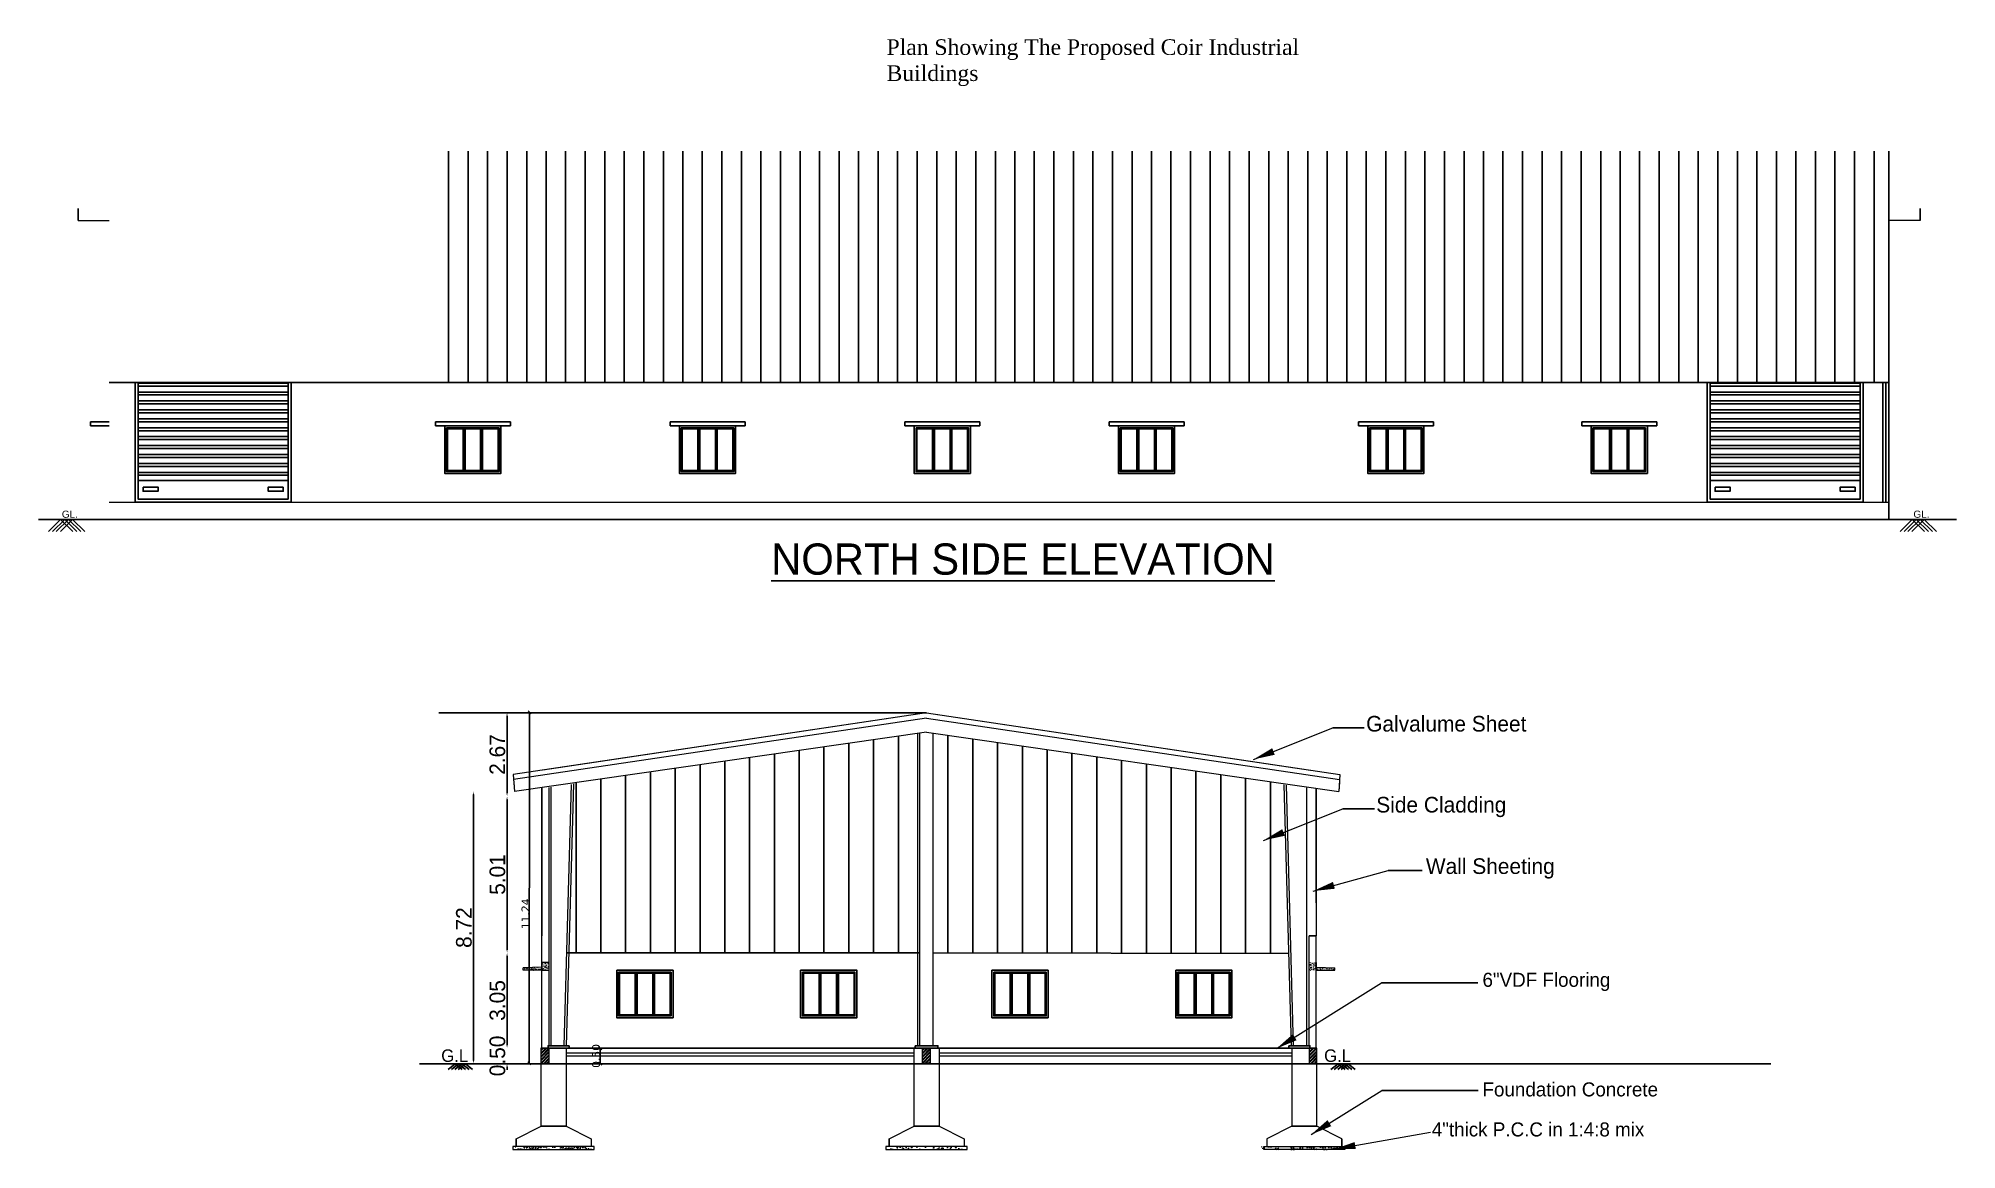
# Model space of a CAD drawing. Header units: metres. Extents: x -121582 to -58867, y 55115 to 110853.
# Drawn here: x -60604.4 to -60543, y 55153.1 to 55188.7 of the extents above; entities that cross this region are included whole.
import ezdxf
from ezdxf.enums import TextEntityAlignment as Align

# ---------------------------------------------------------------- set-up
doc = ezdxf.new("R2010")
doc.units = ezdxf.units.M
doc.header["$PDMODE"] = 34
doc.linetypes.add('DASHED', pattern=[0.75, 0.5, -0.25])
doc.layers.get('DefPoints').update_dxf_attribs({"color": 200})
doc.layers.add('BLK_1_HT_OF_BLDG', color=5, linetype='Continuous')
doc.layers.add('BLK_1_PLINTH_HEIGHT', color=7, linetype='Continuous')
doc.styles.add('0.25', font='verdana.ttf')
doc.styles.add('ANAND', font='BKANT.TTF')
doc.styles.add('ROMANS', font='swissel.ttf')
doc.styles.add('style3', font='arial.ttf')
doc.styles.add('tahoma', font='swissel.ttf')
doc.dimstyles.new('dim in', dxfattribs={"dimtxt": 0.25, "dimasz": 0.1, "dimexe": 0, "dimexo": 0, "dimgap": 0, "dimtad": 1, "dimzin": 0, "dimdsep": 46, "dimtxsty": '0.25', "dimblk": 'OBLIQUE', "dimcen": 0.05, "dimse1": 1, "dimse2": 1, "dimazin": 0, "dimtfac": 1, "dimtofl": 0, "dimtmove": 0, "dimatfit": 3, "dimldrblk": 'OBLIQUE', "dimfxl": 0, "dimtolj": 1, "dimtzin": 0, "dimlwd": -1, "dimlwe": -1, "dimarcsym": 0})
doc.dimstyles.new('KIRBY-SEC', dxfattribs={"dimscale": 120, "dimtxt": 2.5, "dimasz": 2, "dimexe": 1, "dimexo": 1, "dimgap": 1, "dimtad": 1, "dimdec": 0, "dimzin": 0, "dimdsep": 46, "dimtxsty": 'ROMANS', "dimcen": 0.09, "dimclrd": 2, "dimclre": 2, "dimclrt": 4, "dimadec": 0, "dimazin": 0, "dimtfac": 1, "dimtdec": 0, "dimtmove": 1, "dimatfit": 3, "dimfxl": 0, "dimtolj": 1, "dimtzin": 0, "dimlwd": 5, "dimlwe": 5, "dimarcsym": 0})
doc.dimstyles.new('V1', dxfattribs={"dimtxt": 0.3, "dimasz": 0.1, "dimexe": 0.02, "dimexo": 0.02, "dimgap": 0.05, "dimtad": 1, "dimzin": 0, "dimdsep": 46, "dimtxsty": 'ANAND', "dimcen": 0.09, "dimse1": 1, "dimse2": 1, "dimclrd": 3, "dimclre": 3, "dimclrt": 5, "dimadec": 0, "dimazin": 0, "dimtfac": 1, "dimtix": 1, "dimtofl": 0, "dimtmove": 2, "dimatfit": 0, "dimfxl": 0, "dimtolj": 1, "dimtzin": 0, "dimarcsym": 0})

msp = doc.modelspace()

# ---------------------------------------------------------------- texts
at = {"linetype": 'Continuous', "lineweight": 25, "style": 'tahoma'}
for p in [(-60603.778, 55173.364, 1001.009), (-60544.513, 55173.364, 1001.009)]:
    msp.add_text(' GL.', height=0.2287, dxfattribs=at).set_placement(p)
at = {"color": 4, "style": 'ANAND'}
msp.add_text('%%UNORTH SIDE ELEVATION', height=1, dxfattribs=at).set_placement((-60572.924, 55172.042, 1001.009), align=Align.MIDDLE_CENTER)
at = {"extrusion": (4.35739e-11, 0.00017738, 1), "insert": (-60577.29, 55188.682, 0), "char_height": 0.50031, "width": 13.71274, "attachment_point": 1, "text_direction": (1, -1.1e-05, 0), "style": 'style3'}
msp.add_mtext('\\pt498.83717;{\\fBook Antiqua|b0|i0|c0|p18;Plan Showing The Proposed Coir Industrial Buildings }', dxfattribs=at)
at = {"color": 0, "linetype": 'Continuous', "lineweight": 13, "attachment_point": 1, "style": 'ANAND'}
for s, width, insert, char_height in [('Galvalume Sheet', 11.35362, (-60561.94, 55167.02, 1001.009), 0.5), ('Side Cladding ', 11.35362, (-60561.617, 55164.428, -1001.009), 0.5), ('Wall Sheeting', 4.82323, (-60560.029, 55162.461), 0.5), ('6"VDF Flooring', 6.29866, (-60558.217, 55158.798, -1001.009), 0.45), ('Foundation Concrete', 6.92677, (-60558.217, 55155.289, -1001.009), 0.45), ('4"thick P.C.C in 1:4:8 mix', 8.54379, (-60559.839, 55154.007, -1001.009), 0.45)]:
    msp.add_mtext_dynamic_manual_height_columns(s, width=width, gutter_width=2.5, heights=[0], dxfattribs=dict(at, insert=insert, char_height=char_height))
at = {"color": 3, "linetype": 'ByBlock', "char_height": 0.4, "width": 0.56549, "attachment_point": 3, "style": 'ANAND'}
for insert in [(-60590.683, 55156.344), (-60562.424, 55156.344)]:
    msp.add_mtext('G.L', dxfattribs=dict(at, insert=insert))

# ---------------------------------------------------------------- blocks, each defined once
blk = doc.blocks.new('*D45')
at = {"color": 3, "lineweight": -2}
for p, q in [((-60589.438, 55156.485), (-60589.438, 55156.585)), ((-60589.438, 55155.785), (-60589.438, 55155.685))]:
    blk.add_line(p, q, dxfattribs=at)
at = {"color": 3}
for points in [[(-60589.455, 55156.485), (-60589.422, 55156.485), (-60589.438, 55156.385)], [(-60589.455, 55155.785), (-60589.422, 55155.785), (-60589.438, 55155.885)]]:
    blk.add_solid(points, dxfattribs=at)
at = {"layer": 'DefPoints', "color": 0}
for p in [(-60589.438, 55156.385), (-60589.438, 55156.385), (-60591.299, 55155.885)]:
    blk.add_point(p, dxfattribs=at)
at = {"color": 5, "insert": (-60589.745, 55156.135), "char_height": 0.5, "attachment_point": 5, "rotation": 90, "style": 'ANAND'}
blk.add_mtext('\\A1;0.50', dxfattribs=at)
blk = doc.blocks.new('*D46')
at = {"color": 3, "lineweight": -2}
blk.add_line((-60589.438, 55156.485), (-60589.438, 55159.336), dxfattribs=at)
at = {"color": 3}
for points in [[(-60589.455, 55159.336), (-60589.422, 55159.336), (-60589.438, 55159.436)], [(-60589.455, 55156.485), (-60589.422, 55156.485), (-60589.438, 55156.385)]]:
    blk.add_solid(points, dxfattribs=at)
at = {"layer": 'DefPoints', "color": 0}
for p in [(-60589.438, 55159.436), (-60589.438, 55159.436), (-60589.438, 55156.385)]:
    blk.add_point(p, dxfattribs=at)
at = {"color": 5, "insert": (-60589.745, 55157.911), "char_height": 0.5, "attachment_point": 5, "rotation": 90, "style": 'ANAND'}
blk.add_mtext('\\A1;3.05', dxfattribs=at)
blk = doc.blocks.new('*D47')
at = {"color": 3, "lineweight": -2}
blk.add_line((-60589.438, 55159.536), (-60589.438, 55164.349), dxfattribs=at)
at = {"color": 3}
for points in [[(-60589.455, 55164.349), (-60589.422, 55164.349), (-60589.438, 55164.449)], [(-60589.455, 55159.536), (-60589.422, 55159.536), (-60589.438, 55159.436)]]:
    blk.add_solid(points, dxfattribs=at)
at = {"layer": 'DefPoints', "color": 0}
for p in [(-60589.438, 55164.449), (-60589.438, 55164.449), (-60589.438, 55159.436)]:
    blk.add_point(p, dxfattribs=at)
at = {"color": 5, "insert": (-60589.745, 55161.943), "char_height": 0.5, "attachment_point": 5, "rotation": 90, "style": 'ANAND'}
blk.add_mtext('\\A1;5.01', dxfattribs=at)
blk = doc.blocks.new('*D48')
at = {"color": 3, "lineweight": -2}
blk.add_line((-60589.438, 55164.549), (-60589.438, 55167.02), dxfattribs=at)
at = {"color": 3}
for points in [[(-60589.455, 55167.02), (-60589.422, 55167.02), (-60589.438, 55167.12)], [(-60589.455, 55164.549), (-60589.422, 55164.549), (-60589.438, 55164.449)]]:
    blk.add_solid(points, dxfattribs=at)
at = {"layer": 'DefPoints', "color": 0}
for p in [(-60589.438, 55167.12), (-60589.438, 55167.12), (-60589.438, 55164.449)]:
    blk.add_point(p, dxfattribs=at)
at = {"color": 5, "insert": (-60589.746, 55165.785), "char_height": 0.5, "attachment_point": 5, "rotation": 90, "style": 'ANAND'}
blk.add_mtext('\\A1;2.67', dxfattribs=at)
blk = doc.blocks.new('*D92')
at = {"color": 3, "lineweight": -2}
blk.add_line((-60590.512, 55164.5), (-60590.512, 55155.985), dxfattribs=at)
at = {"color": 3}
for points in [[(-60590.529, 55164.5), (-60590.495, 55164.5), (-60590.512, 55164.6)], [(-60590.529, 55155.985), (-60590.495, 55155.985), (-60590.512, 55155.885)]]:
    blk.add_solid(points, dxfattribs=at)
at = {"layer": 'DefPoints', "color": 0}
for p in [(-60589.202, 55164.6, 1001.009), (-60590.512, 55155.885), (-60589.202, 55155.885, 1001.009)]:
    blk.add_point(p, dxfattribs=at)
at = {"color": 5, "insert": (-60590.818, 55160.243), "char_height": 0.5, "attachment_point": 5, "rotation": 90, "style": 'ANAND'}
blk.add_mtext('\\A1;8.72', dxfattribs=at)
blk = doc.blocks.new('_Oblique')
at = {"color": 0, "linetype": 'ByBlock', "lineweight": -2}
blk.add_line((-0.5, -0.5), (0.5, 0.5), dxfattribs=at)
blk = doc.blocks.new('*D117')
at = {"layer": 'BLK_1_PLINTH_HEIGHT', "color": 0}
blk.add_line((-60586.458, 55155.885), (-60586.458, 55156.385), dxfattribs=at)
at = {"layer": 'DefPoints', "color": 0}
for p in [(-60586.458, 55156.385), (-60584.23, 55156.385), (-60584.23, 55155.885)]:
    blk.add_point(p, dxfattribs=at)
at = {"layer": 'BLK_1_PLINTH_HEIGHT', "color": 0, "xscale": 0.1, "yscale": 0.1, "zscale": 0.1}
for p, rotation in [((-60586.458, 55156.385), 90), ((-60586.458, 55155.885), 270)]:
    blk.add_blockref('_Oblique', p, dxfattribs=dict(at, rotation=rotation))
at = {"layer": 'BLK_1_PLINTH_HEIGHT', "color": 0, "insert": (-60586.588, 55156.135), "char_height": 0.25, "attachment_point": 5, "rotation": 90, "style": '0.25'}
blk.add_mtext('\\A1;0.50', dxfattribs=at)
blk = doc.blocks.new('*D118')
at = {"layer": 'BLK_1_HT_OF_BLDG', "color": 0}
blk.add_line((-60588.716, 55167.132), (-60588.726, 55155.897), dxfattribs=at)
at = {"layer": 'DefPoints', "color": 0}
for p in [(-60576.011, 55167.12), (-60588.726, 55155.897), (-60576.021, 55155.885)]:
    blk.add_point(p, dxfattribs=at)
at = {"layer": 'BLK_1_HT_OF_BLDG', "color": 0, "xscale": 0.1, "yscale": 0.1, "zscale": 0.1}
for p, rotation in [((-60588.716, 55167.132), 89.94626211678239), ((-60588.726, 55155.897), 269.9462621167823)]:
    blk.add_blockref('_Oblique', p, dxfattribs=dict(at, rotation=rotation))
at = {"layer": 'BLK_1_HT_OF_BLDG', "color": 0, "insert": (-60588.85, 55160.685), "char_height": 0.25, "attachment_point": 5, "rotation": 89.94626, "style": '0.25'}
blk.add_mtext('\\A1;11.24', dxfattribs=at)

# ---------------------------------------------------------------- dimensions: what is measured, and where the dimension line sits
at = {"color": 6}
for base, p1, p2, picture, middle in [((-60589.438, 55167.12), (-60589.438, 55164.449), (-60589.438, 55167.12), '*D48', (-60589.746, 55165.785)), ((-60589.438, 55164.449), (-60589.438, 55159.436), (-60589.438, 55164.449), '*D47', (-60589.745, 55161.943)), ((-60589.438, 55159.436), (-60589.438, 55156.385), (-60589.438, 55159.436), '*D46', (-60589.745, 55157.911)), ((-60589.438, 55156.385), (-60591.299, 55155.885), (-60589.438, 55156.385), '*D45', (-60589.745, 55156.135))]:
    dim = msp.add_linear_dim(base=base, p1=p1, p2=p2, angle=90, dimstyle='V1', override={"dimtxt": 0.5, "dimfxl": 0.18, "dimfxlon": 1, "dimarcsym": 1}, dxfattribs=at)
    dim.commit()
    dim.dimension.update_dxf_attribs({"geometry": picture, "text_midpoint": middle})
dim = msp.add_aligned_dim(p1=(-60589.2015, 55164.6005), p2=(-60589.2015, 55155.8852), distance=-1.3104, dimstyle='V1', override={"dimtxt": 0.5, "dimfxl": 0.18, "dimfxlon": 1, "dimarcsym": 1}, dxfattribs=at)
dim.commit()
dim.dimension.update_dxf_attribs({"geometry": '*D92', "text_midpoint": (-60590.8182, 55160.2428, -1001.0091)})
at = {"layer": 'BLK_1_HT_OF_BLDG'}
dim = msp.add_linear_dim(base=(-60588.726, 55155.897), p1=(-60576.011, 55167.12), p2=(-60576.021, 55155.885), angle=269.94626, dimstyle='dim in', override={"dimpost": '\\X'}, dxfattribs=at)
dim.commit()
dim.dimension.update_dxf_attribs({"geometry": '*D118', "text_midpoint": (-60588.722, 55160.685), "dimtype": 161})
at = {"layer": 'BLK_1_PLINTH_HEIGHT'}
dim = msp.add_linear_dim(base=(-60586.458, 55156.385), p1=(-60584.23, 55155.885), p2=(-60584.23, 55156.385), angle=90, dimstyle='dim in', override={"dimpost": '\\X'}, dxfattribs=at)
dim.commit()
dim.dimension.update_dxf_attribs({"geometry": '*D117', "text_midpoint": (-60586.458, 55156.135), "dimtype": 161})

# ---------------------------------------------------------------- hatches: boundary and pattern name
h = msp.add_hatch()
h.set_pattern_fill('ANSI32', color=2, scale=0.03, angle=315)
h.set_pattern_definition([(0, (788.6136, -13126.00433), (1e-16, 0.28575), []), (0, (788.70884, -13126.09958), (1e-16, 0.28575), [])])
h.paths.add_polyline_path([(-60601.246, 55177.692), (-60601.246, 55174.553), (-60596.446, 55174.553), (-60596.446, 55177.692)])
h = msp.add_hatch()
h.set_pattern_fill('ANSI32', color=2, scale=0.03, angle=315)
h.set_pattern_definition([(0, (838.92985, -13126.00433), (1e-16, 0.28575), []), (0, (839.0251, -13126.09958), (1e-16, 0.28575), [])])
h.paths.add_polyline_path([(-60550.93, 55177.692), (-60550.93, 55174.553), (-60546.13, 55174.553), (-60546.13, 55177.692)])
h = msp.add_hatch()
h.set_pattern_fill('ANSI31', color=2, scale=0.25, angle=225)
h.set_pattern_definition([(270, (30.6622, -175.28544), (0.79375, -1e-16), [])])
h.paths.add_polyline_path([(-60576.222, 55166.465), (-60576.222, 55159.436), (-60587.522, 55159.436), (-60587.372, 55164.863)])
h.paths.add_polyline_path([(-60564.565, 55164.851), (-60575.801, 55166.465), (-60575.801, 55159.436), (-60564.415, 55159.419)])
at = {"lineweight": 0}
h = msp.add_hatch(dxfattribs=at)
h.set_pattern_fill('AR-CONC', color=0, scale=0.01)
h.set_pattern_definition([(50, (-61537.87365, 55286.67162), (0.0717260183, -0.0062752135), [0.0075, -0.0825]), (355, (-61537.87365, 55286.67162), (-0.0138751334, 0.0752192134), [0.006, -0.066]), (100.4514445, (-61537.86767, 55286.6711), (0.0578508847, 0.068943999), [0.006374019, -0.070114211]), (46.1842, (-61537.87365, 55286.69162), (0.106724133, -0.016551928), [0.01125, -0.12375]), (96.635635, (-61537.86476, 55286.69024), (0.093466195, 0.09741186), [0.009561034, -0.105171376]), (351.184164, (-61537.87365, 55286.69162), (0.093466195, 0.09741186), [0.009, -0.099]), (21, (-61537.86365, 55286.68662), (0.0596907052, -0.040261889), [0.0075, -0.0825]), (326, (-61537.86365, 55286.68662), (0.024331533, 0.0725150045), [0.006, -0.066]), (71.451445, (-61537.858675, 55286.683266), (0.0840222377, 0.0322531153), [0.006374019, -0.070114211]), (37.5, (-61537.87365, 55286.67162), (0.0012159855, 0.0332893854), [0, -0.0652, 0, -0.067, 0, -0.06625]), (7.5, (-61537.87365, 55286.67162), (0.0263069537, 0.0394411712), [0, -0.0382, 0, -0.0637, 0, -0.02525]), (327.5, (-61537.89595, 55286.67162), (0.0533822436, -0.0022554872), [0, -0.025, 0, -0.078, 0, -0.1035]), (317.5, (-61537.90595, 55286.67162), (0.058318617, 0.0100104982), [0, -0.0325, 0, -0.0518, 0, -0.0735])])
h.paths.add_polyline_path([(-60588.325, 55159.126), (-60588.325, 55158.876), (-60588.095, 55158.876), (-60588.095, 55159.126)])
edge = h.paths.add_edge_path()
edge.add_line((-60588.925, 55158.876), (-60588.925, 55158.951))
edge.add_line((-60588.325, 55158.976), (-60588.925, 55158.951))
edge.add_line((-60588.325, 55158.876), (-60588.925, 55158.876))
h = msp.add_hatch(dxfattribs=at)
h.set_pattern_fill('AR-CONC', color=0, scale=0.01)
h.set_pattern_definition([(50, (-61515.792364, 55286.67162), (0.0717260183, -0.0062752135), [0.0075, -0.0825]), (355, (-61515.792364, 55286.67162), (-0.0138751334, 0.0752192134), [0.006, -0.066]), (100.4514445, (-61515.78639, 55286.6711), (0.0578508847, 0.068943999), [0.006374019, -0.070114211]), (46.1842, (-61515.79236, 55286.69162), (0.106724133, -0.016551928), [0.01125, -0.12375]), (96.635635, (-61515.78347, 55286.69024), (0.093466195, 0.09741186), [0.009561034, -0.105171376]), (351.184164, (-61515.79236, 55286.69162), (0.093466195, 0.09741186), [0.009, -0.099]), (21, (-61515.782364, 55286.68662), (0.0596907052, -0.040261889), [0.0075, -0.0825]), (326, (-61515.782364, 55286.68662), (0.024331533, 0.0725150045), [0.006, -0.066]), (71.451445, (-61515.77739, 55286.683266), (0.0840222377, 0.0322531153), [0.006374019, -0.070114211]), (37.5, (-61515.792364, 55286.67162), (0.0012159855, 0.0332893854), [0, -0.0652, 0, -0.067, 0, -0.06625]), (7.5, (-61515.792364, 55286.67162), (0.0263069537, 0.0394411712), [0, -0.0382, 0, -0.0637, 0, -0.02525]), (327.5, (-61515.814664, 55286.67162), (0.0533822436, -0.0022554872), [0, -0.025, 0, -0.078, 0, -0.1035]), (317.5, (-61515.824664, 55286.67162), (0.058318617, 0.0100104982), [0, -0.0325, 0, -0.0518, 0, -0.0735])])
h.paths.add_polyline_path([(-60563.538, 55159.126), (-60563.538, 55158.876), (-60563.768, 55158.876), (-60563.768, 55159.126)])
edge = h.paths.add_edge_path()
edge.add_line((-60562.938, 55158.876), (-60562.938, 55158.951))
edge.add_line((-60563.538, 55158.976), (-60562.938, 55158.951))
edge.add_line((-60563.538, 55158.876), (-60562.938, 55158.876))
at = {"linetype": 'Continuous', "lineweight": 13}
h = msp.add_hatch(dxfattribs=at)
h.set_pattern_fill('ANSI32', color=256, scale=0.2)
h.set_pattern_definition([(45, (-61498.282364, 55286.28042), (-0.0530330086, 0.0530330086), []), (45, (-61498.24701, 55286.28042), (-0.0530330086, 0.0530330086), [])])
h.paths.add_polyline_path([(-60588.098, 55156.385), (-60588.098, 55155.885), (-60588.348, 55155.885), (-60588.348, 55156.385)])
h = msp.add_hatch(dxfattribs=at)
h.set_pattern_fill('ANSI32', color=256, scale=0.2)
h.set_pattern_definition([(45, (-61486.080614, 55286.28042), (-0.0530330086, 0.0530330086), []), (45, (-61486.04526, 55286.28042), (-0.0530330086, 0.0530330086), [])])
h.paths.add_polyline_path([(-60575.896, 55156.385), (-60575.896, 55155.885), (-60576.146, 55155.885), (-60576.146, 55156.385)])
h = msp.add_hatch(dxfattribs=at)
h.set_pattern_fill('ANSI32', color=256, scale=0.2)
h.set_pattern_definition([(45, (-61498.125864, 55286.28042), (-0.0530330086, 0.0530330086), []), (45, (-61498.09051, 55286.28042), (-0.0530330086, 0.0530330086), [])])
h.paths.add_polyline_path([(-60563.768, 55156.385), (-60563.768, 55155.885), (-60563.518, 55155.885), (-60563.518, 55156.385)])
h = msp.add_hatch(dxfattribs=at)
h.set_pattern_fill('AR-CONC', color=256, scale=0.05)
h.set_pattern_definition([(50, (-61186.1596, 55330.51616), (0.35863009, -0.03137607), [0.0375, -0.4125]), (355, (-61186.1596, 55330.51616), (-0.06937567, 0.37609607), [0.03, -0.33]), (100.451444, (-61186.1297, 55330.51354), (0.28925442, 0.34472), [0.0318701, -0.35057106]), (46.1842, (-61186.1596, 55330.61616), (0.53362067, -0.08275964), [0.05625, -0.61875]), (96.63564, (-61186.1151, 55330.60926), (0.46733097, 0.4870593), [0.04780517, -0.5258569]), (351.18416, (-61186.1596, 55330.61616), (0.46733097, 0.4870593), [0.045, -0.495]), (21, (-61186.1096, 55330.59116), (0.29845353, -0.20130945), [0.0375, -0.4125]), (326, (-61186.1096, 55330.59116), (0.12165767, 0.36257502), [0.03, -0.33]), (71.451445, (-61186.0847, 55330.57438), (0.42011119, 0.16126558), [0.0318701, -0.35057106]), (37.5, (-61186.15959, 55330.51616), (0.006079928, 0.166446927), [0, -0.326, 0, -0.335, 0, -0.33125]), (7.5, (-61186.15959, 55330.51616), (0.13153477, 0.197205856), [0, -0.191, 0, -0.3185, 0, -0.12625]), (327.5, (-61186.27109, 55330.51616), (0.266911218, -0.011277436), [0, -0.125, 0, -0.39, 0, -0.5175]), (317.5, (-61186.32109, 55330.51616), (0.291593085, 0.05005249), [0, -0.1625, 0, -0.259, 0, -0.3675])])
h.paths.add_polyline_path([(-60586.648, 55153.235), (-60589.248, 55153.235), (-60589.248, 55153.135), (-60586.648, 55153.135)])
h = msp.add_hatch(dxfattribs=at)
h.set_pattern_fill('AR-CONC', color=256, scale=0.05)
h.set_pattern_definition([(50, (-61186.08584, 55330.51616), (0.35863009, -0.03137607), [0.0375, -0.4125]), (355, (-61186.08584, 55330.51616), (-0.06937567, 0.37609607), [0.03, -0.33]), (100.451444, (-61186.05595, 55330.51354), (0.28925442, 0.34472), [0.0318701, -0.35057106]), (46.1842, (-61186.08584, 55330.61616), (0.53362067, -0.08275964), [0.05625, -0.61875]), (96.63564, (-61186.04137, 55330.60926), (0.46733097, 0.4870593), [0.04780517, -0.5258569]), (351.18416, (-61186.08584, 55330.61616), (0.46733097, 0.4870593), [0.045, -0.495]), (21, (-61186.03584, 55330.59116), (0.29845353, -0.20130945), [0.0375, -0.4125]), (326, (-61186.03584, 55330.59116), (0.12165767, 0.36257502), [0.03, -0.33]), (71.451445, (-61186.01097, 55330.57438), (0.42011119, 0.16126558), [0.0318701, -0.35057106]), (37.5, (-61186.08584, 55330.51616), (0.006079928, 0.166446927), [0, -0.326, 0, -0.335, 0, -0.33125]), (7.5, (-61186.08584, 55330.51616), (0.13153477, 0.197205856), [0, -0.191, 0, -0.3185, 0, -0.12625]), (327.5, (-61186.19734, 55330.51616), (0.266911218, -0.011277436), [0, -0.125, 0, -0.39, 0, -0.5175]), (317.5, (-61186.24734, 55330.51616), (0.291593085, 0.05005249), [0, -0.1625, 0, -0.259, 0, -0.3675])])
h.paths.add_polyline_path([(-60586.574, 55153.235), (-60589.174, 55153.235), (-60589.174, 55153.135), (-60586.574, 55153.135)])
h = msp.add_hatch(dxfattribs=at)
h.set_pattern_fill('AR-CONC', color=256, scale=0.05)
h.set_pattern_definition([(50, (-61174.22284, 55330.51616), (0.35863009, -0.03137607), [0.0375, -0.4125]), (355, (-61174.22284, 55330.51616), (-0.06937567, 0.37609607), [0.03, -0.33]), (100.451444, (-61174.19295, 55330.51354), (0.28925442, 0.34472), [0.0318701, -0.35057106]), (46.1842, (-61174.22284, 55330.61616), (0.53362067, -0.08275964), [0.05625, -0.61875]), (96.63564, (-61174.17837, 55330.60926), (0.46733097, 0.4870593), [0.04780517, -0.5258569]), (351.18416, (-61174.22284, 55330.61616), (0.46733097, 0.4870593), [0.045, -0.495]), (21, (-61174.17284, 55330.59116), (0.29845353, -0.20130945), [0.0375, -0.4125]), (326, (-61174.17284, 55330.59116), (0.12165767, 0.36257502), [0.03, -0.33]), (71.451445, (-61174.14797, 55330.57438), (0.42011119, 0.16126558), [0.0318701, -0.35057106]), (37.5, (-61174.22284, 55330.51616), (0.006079928, 0.166446927), [0, -0.326, 0, -0.335, 0, -0.33125]), (7.5, (-61174.22284, 55330.51616), (0.13153477, 0.197205856), [0, -0.191, 0, -0.3185, 0, -0.12625]), (327.5, (-61174.33434, 55330.51616), (0.266911218, -0.011277436), [0, -0.125, 0, -0.39, 0, -0.5175]), (317.5, (-61174.38434, 55330.51616), (0.291593085, 0.05005249), [0, -0.1625, 0, -0.259, 0, -0.3675])])
h.paths.add_polyline_path([(-60574.711, 55153.235), (-60577.311, 55153.235), (-60577.311, 55153.135), (-60574.711, 55153.135)])
h = msp.add_hatch(dxfattribs=at)
h.set_pattern_fill('AR-CONC', color=256, scale=0.05)
h.set_pattern_definition([(50, (-61185.92934, 55330.51616), (0.35863009, -0.03137607), [0.0375, -0.4125]), (355, (-61185.92934, 55330.51616), (-0.06937567, 0.37609607), [0.03, -0.33]), (100.451444, (-61185.89945, 55330.51354), (0.28925442, 0.34472), [0.0318701, -0.35057106]), (46.1842, (-61185.92934, 55330.61616), (0.53362067, -0.08275964), [0.05625, -0.61875]), (96.63564, (-61185.88487, 55330.60926), (0.46733097, 0.4870593), [0.04780517, -0.5258569]), (351.18416, (-61185.92934, 55330.61616), (0.46733097, 0.4870593), [0.045, -0.495]), (21, (-61185.87934, 55330.59116), (0.29845353, -0.20130945), [0.0375, -0.4125]), (326, (-61185.87934, 55330.59116), (0.12165767, 0.36257502), [0.03, -0.33]), (71.451445, (-61185.85447, 55330.57438), (0.42011119, 0.16126558), [0.0318701, -0.35057106]), (37.5, (-61185.92934, 55330.51616), (0.006079928, 0.166446927), [0, -0.326, 0, -0.335, 0, -0.33125]), (7.5, (-61185.92934, 55330.51616), (0.13153477, 0.197205856), [0, -0.191, 0, -0.3185, 0, -0.12625]), (327.5, (-61186.04084, 55330.51616), (0.266911218, -0.011277436), [0, -0.125, 0, -0.39, 0, -0.5175]), (317.5, (-61186.09084, 55330.51616), (0.291593085, 0.05005249), [0, -0.1625, 0, -0.259, 0, -0.3675])])
h.paths.add_polyline_path([(-60565.292, 55153.235), (-60562.692, 55153.235), (-60562.692, 55153.135), (-60565.292, 55153.135)])
h = msp.add_hatch(dxfattribs=at)
h.set_pattern_fill('AR-CONC', color=256, scale=0.05)
h.set_pattern_definition([(50, (-61186.0031, 55330.51616), (0.35863009, -0.03137607), [0.0375, -0.4125]), (355, (-61186.0031, 55330.51616), (-0.06937567, 0.37609607), [0.03, -0.33]), (100.451444, (-61185.9732, 55330.51354), (0.28925442, 0.34472), [0.0318701, -0.35057106]), (46.1842, (-61186.0031, 55330.61616), (0.53362067, -0.08275964), [0.05625, -0.61875]), (96.63564, (-61185.9586, 55330.60926), (0.46733097, 0.4870593), [0.04780517, -0.5258569]), (351.18416, (-61186.0031, 55330.61616), (0.46733097, 0.4870593), [0.045, -0.495]), (21, (-61185.9531, 55330.59116), (0.29845353, -0.20130945), [0.0375, -0.4125]), (326, (-61185.9531, 55330.59116), (0.12165767, 0.36257502), [0.03, -0.33]), (71.451445, (-61185.9282, 55330.57438), (0.42011119, 0.16126558), [0.0318701, -0.35057106]), (37.5, (-61186.00309, 55330.51616), (0.006079928, 0.166446927), [0, -0.326, 0, -0.335, 0, -0.33125]), (7.5, (-61186.00309, 55330.51616), (0.13153477, 0.197205856), [0, -0.191, 0, -0.3185, 0, -0.12625]), (327.5, (-61186.11459, 55330.51616), (0.266911218, -0.011277436), [0, -0.125, 0, -0.39, 0, -0.5175]), (317.5, (-61186.16459, 55330.51616), (0.291593085, 0.05005249), [0, -0.1625, 0, -0.259, 0, -0.3675])])
h.paths.add_polyline_path([(-60565.218, 55153.235), (-60562.618, 55153.235), (-60562.618, 55153.135), (-60565.218, 55153.135)])

# ---------------------------------------------------------------- linework, layer by layer
at = {"lineweight": 25}
msp.add_line((-60545.207, 55185.103, 1001.009), (-60545.207, 55173.312, 1001.009), dxfattribs=at)
at = {"color": 0, "ltscale": 70}
for p, q in [((-60603.169, 55183.269, 1001.009), (-60603.169, 55182.879, 1001.009)), ((-60544.207, 55183.269, 1001.009), (-60544.207, 55182.879, 1001.009))]:
    msp.add_line(p, q, dxfattribs=at)
at = {"color": 0, "linetype": 'Continuous', "lineweight": 0, "ltscale": 100}
for p, q in [((-60603.169, 55183.229, 1001.009), (-60603.169, 55182.879, 1001.009)), ((-60603.169, 55182.879, 1001.009), (-60602.169, 55182.879, 1001.009)), ((-60544.207, 55182.879, 1001.009), (-60545.207, 55182.879, 1001.009)), ((-60544.207, 55183.229, 1001.009), (-60544.207, 55182.879, 1001.009)), ((-60602.169, 55173.863, 1001.009), (-60545.207, 55173.863, 1001.009))]:
    msp.add_line(p, q, dxfattribs=at)
at = {"color": 6}
for p, q in [((-60545.207, 55177.692, 1001.009), (-60602.169, 55177.692, 1001.009)), ((-60602.77, 55176.303, 1001.009), (-60602.77, 55176.433, 1001.009)), ((-60602.77, 55176.433, 1001.009), (-60602.169, 55176.433, 1001.009)), ((-60602.169, 55176.303, 1001.009), (-60602.77, 55176.303, 1001.009)), ((-60591.733, 55176.303, 1001.009), (-60591.733, 55176.433, 1001.009)), ((-60591.733, 55176.433, 1001.009), (-60589.333, 55176.433, 1001.009)), ((-60591.433, 55176.303, 1001.009), (-60591.733, 55176.303, 1001.009)), ((-60591.373, 55176.243, 1001.009), (-60589.693, 55176.243, 1001.009)), ((-60590.813, 55176.243, 1001.009), (-60590.813, 55174.843, 1001.009)), ((-60590.253, 55176.243, 1001.009), (-60590.253, 55174.843, 1001.009)), ((-60589.333, 55176.303, 1001.009), (-60589.633, 55176.303, 1001.009)), ((-60589.333, 55176.433, 1001.009), (-60589.333, 55176.303, 1001.009)), ((-60584.221, 55176.303, 1001.009), (-60584.221, 55176.433, 1001.009)), ((-60584.221, 55176.433, 1001.009), (-60581.821, 55176.433, 1001.009)), ((-60583.921, 55176.303, 1001.009), (-60584.221, 55176.303, 1001.009)), ((-60583.861, 55176.243, 1001.009), (-60582.181, 55176.243, 1001.009)), ((-60583.301, 55176.243, 1001.009), (-60583.301, 55174.843, 1001.009)), ((-60582.741, 55176.243, 1001.009), (-60582.741, 55174.843, 1001.009)), ((-60581.821, 55176.303, 1001.009), (-60582.121, 55176.303, 1001.009)), ((-60581.821, 55176.433, 1001.009), (-60581.821, 55176.303, 1001.009)), ((-60576.708, 55176.303, 1001.009), (-60576.708, 55176.433, 1001.009)), ((-60576.708, 55176.433, 1001.009), (-60574.308, 55176.433, 1001.009)), ((-60576.408, 55176.303, 1001.009), (-60576.708, 55176.303, 1001.009)), ((-60576.348, 55176.243, 1001.009), (-60574.668, 55176.243, 1001.009)), ((-60575.788, 55176.243, 1001.009), (-60575.788, 55174.843, 1001.009)), ((-60575.228, 55176.243, 1001.009), (-60575.228, 55174.843, 1001.009)), ((-60574.308, 55176.303, 1001.009), (-60574.608, 55176.303, 1001.009)), ((-60574.308, 55176.433, 1001.009), (-60574.308, 55176.303, 1001.009)), ((-60570.17, 55176.303, 1001.009), (-60570.17, 55176.433, 1001.009)), ((-60570.17, 55176.433, 1001.009), (-60567.77, 55176.433, 1001.009)), ((-60569.87, 55176.303, 1001.009), (-60570.17, 55176.303, 1001.009)), ((-60569.81, 55176.243, 1001.009), (-60568.13, 55176.243, 1001.009)), ((-60569.25, 55176.243, 1001.009), (-60569.25, 55174.843, 1001.009)), ((-60568.69, 55176.243, 1001.009), (-60568.69, 55174.843, 1001.009)), ((-60567.77, 55176.303, 1001.009), (-60568.07, 55176.303, 1001.009)), ((-60567.77, 55176.433, 1001.009), (-60567.77, 55176.303, 1001.009)), ((-60562.189, 55176.303, 1001.009), (-60562.189, 55176.433, 1001.009)), ((-60562.189, 55176.433, 1001.009), (-60559.789, 55176.433, 1001.009)), ((-60561.889, 55176.303, 1001.009), (-60562.189, 55176.303, 1001.009)), ((-60561.829, 55176.243, 1001.009), (-60560.149, 55176.243, 1001.009)), ((-60561.269, 55176.243, 1001.009), (-60561.269, 55174.843, 1001.009)), ((-60560.709, 55176.243, 1001.009), (-60560.709, 55174.843, 1001.009)), ((-60559.789, 55176.303, 1001.009), (-60560.089, 55176.303, 1001.009)), ((-60559.789, 55176.433, 1001.009), (-60559.789, 55176.303, 1001.009)), ((-60555.041, 55176.303, 1001.009), (-60555.041, 55176.433, 1001.009)), ((-60555.041, 55176.433, 1001.009), (-60552.64, 55176.433, 1001.009)), ((-60554.74, 55176.303, 1001.009), (-60555.041, 55176.303, 1001.009)), ((-60554.68, 55176.243, 1001.009), (-60553, 55176.243, 1001.009)), ((-60554.12, 55176.243, 1001.009), (-60554.12, 55174.843, 1001.009)), ((-60553.56, 55176.243, 1001.009), (-60553.56, 55174.843, 1001.009)), ((-60552.64, 55176.303, 1001.009), (-60552.94, 55176.303, 1001.009)), ((-60552.64, 55176.433, 1001.009), (-60552.64, 55176.303, 1001.009)), ((-60601.246, 55174.553, 1001.009), (-60596.446, 55174.553, 1001.009)), ((-60550.93, 55174.553, 1001.009), (-60546.13, 55174.553, 1001.009)), ((-60543.04, 55173.312, 1001.009), (-60604.44, 55173.312, 1001.009)), ((-60587.522, 55159.436), (-60576.222, 55159.436)), ((-60575.801, 55159.436), (-60564.415, 55159.419)), ((-60585.306, 55158.816), (-60585.306, 55157.416)), ((-60584.746, 55158.816), (-60584.746, 55157.416)), ((-60579.422, 55158.816), (-60579.422, 55157.416)), ((-60578.862, 55158.816), (-60578.862, 55157.416)), ((-60573.3, 55158.816), (-60573.3, 55157.416)), ((-60572.74, 55158.816), (-60572.74, 55157.416)), ((-60567.415, 55158.816), (-60567.415, 55157.416)), ((-60566.855, 55158.816), (-60566.855, 55157.416))]:
    msp.add_line(p, q, dxfattribs=at)
at = {"color": 2}
for p, q in [((-60545.407, 55173.863, 1001.009), (-60545.407, 55177.692, 1001.009)), ((-60545.307, 55173.863, 1001.009), (-60545.307, 55177.692, 1001.009)), ((-60563.768, 55159.985), (-60563.538, 55159.985))]:
    msp.add_line(p, q, dxfattribs=at)
at = {"lineweight": 25, "ltscale": 10}
for p, q in [((-60604.118, 55172.921, 1001.009), (-60603.727, 55173.312, 1001.009)), ((-60603.988, 55172.921, 1001.009), (-60603.597, 55173.312, 1001.009)), ((-60603.865, 55172.921, 1001.009), (-60603.474, 55173.312, 1001.009)), ((-60603.735, 55172.921, 1001.009), (-60603.344, 55173.312, 1001.009)), ((-60603.336, 55172.921, 1001.009), (-60603.727, 55173.312, 1001.009)), ((-60603.207, 55172.921, 1001.009), (-60603.597, 55173.312, 1001.009)), ((-60603.083, 55172.921, 1001.009), (-60603.474, 55173.312, 1001.009)), ((-60602.954, 55172.921, 1001.009), (-60603.344, 55173.312, 1001.009)), ((-60544.853, 55172.921, 1001.009), (-60544.462, 55173.312, 1001.009)), ((-60544.723, 55172.921, 1001.009), (-60544.333, 55173.312, 1001.009)), ((-60544.6, 55172.921, 1001.009), (-60544.209, 55173.312, 1001.009)), ((-60544.47, 55172.921, 1001.009), (-60544.08, 55173.312, 1001.009)), ((-60544.072, 55172.921, 1001.009), (-60544.462, 55173.312, 1001.009)), ((-60543.942, 55172.921, 1001.009), (-60544.333, 55173.312, 1001.009)), ((-60543.818, 55172.921, 1001.009), (-60544.209, 55173.312, 1001.009)), ((-60543.689, 55172.921, 1001.009), (-60544.08, 55173.312, 1001.009))]:
    msp.add_line(p, q, dxfattribs=at)
at = {"color": 2, "linetype": 'DASHED', "ltscale": 100}
msp.add_line((-60576.011, 55167.12), (-60591.626, 55167.12, -1001.009), dxfattribs=at)
at = {"lineweight": 0}
for p, q in [((-60576.011, 55167.115), (-60589.24, 55165.14)), ((-60576.011, 55166.948), (-60589.229, 55164.981)), ((-60576.011, 55167.115), (-60562.781, 55165.14)), ((-60576.011, 55166.948), (-60562.792, 55164.981)), ((-60576.011, 55166.495), (-60589.202, 55164.601)), ((-60576.294, 55156.463), (-60576.294, 55166.469)), ((-60576.222, 55156.463), (-60576.222, 55166.476)), ((-60576.011, 55166.495), (-60562.82, 55164.601)), ((-60575.801, 55156.463), (-60575.801, 55166.475)), ((-60589.24, 55165.14), (-60589.202, 55164.601)), ((-60562.781, 55165.14), (-60562.82, 55164.601)), ((-60589.223, 55164.902), (-60589.202, 55164.6)), ((-60588.328, 55164.726), (-60588.328, 55159.985)), ((-60588.328, 55156.385), (-60588.328, 55164.726)), ((-60588.095, 55156.463), (-60588.095, 55164.726)), ((-60588.026, 55156.463), (-60588.026, 55164.736)), ((-60587.605, 55156.463), (-60587.373, 55164.83)), ((-60587.533, 55156.463), (-60587.301, 55164.841)), ((-60564.333, 55156.463), (-60564.564, 55164.818)), ((-60564.261, 55156.463), (-60564.492, 55164.808)), ((-60563.84, 55156.463), (-60563.84, 55164.714)), ((-60563.538, 55164.704), (-60563.538, 55159.985)), ((-60563.538, 55161.039), (-60563.538, 55164.704)), ((-60562.798, 55164.902), (-60562.82, 55164.6)), ((-60563.768, 55156.463), (-60563.768, 55159.985)), ((-60563.538, 55156.385), (-60563.538, 55159.985)), ((-60563.768, 55156.463), (-60563.768, 55159.126))]:
    msp.add_line(p, q, dxfattribs=at)
at = {"color": 240, "linetype": 'Continuous', "lineweight": 13}
for q in [(-60588.298, 55165.283), (-60563.723, 55165.283)]:
    msp.add_line((-60576.011, 55167.12), q, dxfattribs=at)
for p, q in [((-60563.007, 55166.635, 1001.009), (-60562, 55166.635, 1001.009)), ((-60562.684, 55164.043, -1001.009), (-60561.677, 55164.043, -1001.009)), ((-60561.236, 55162.075), (-60560.144, 55162.075)), ((-60561.446, 55158.472, 1001.009), (-60558.366, 55158.472, 1001.009)), ((-60591.1, 55155.885), (-60591.326, 55155.699)), ((-60590.991, 55155.885), (-60591.217, 55155.699)), ((-60590.882, 55155.885), (-60591.108, 55155.699)), ((-60591.1, 55155.885), (-60590.716, 55155.885)), ((-60591.1, 55155.885), (-60590.873, 55155.699)), ((-60590.773, 55155.885), (-60590.999, 55155.699)), ((-60590.991, 55155.885), (-60590.764, 55155.699)), ((-60590.882, 55155.885), (-60590.655, 55155.699)), ((-60590.773, 55155.885), (-60590.546, 55155.699)), ((-60562.841, 55155.885), (-60563.068, 55155.699)), ((-60562.732, 55155.885), (-60562.959, 55155.699)), ((-60562.623, 55155.885), (-60562.85, 55155.699)), ((-60562.841, 55155.885), (-60562.457, 55155.885)), ((-60562.841, 55155.885), (-60562.614, 55155.699)), ((-60562.514, 55155.885), (-60562.741, 55155.699)), ((-60562.732, 55155.885), (-60562.505, 55155.699)), ((-60562.623, 55155.885), (-60562.396, 55155.699)), ((-60562.514, 55155.885), (-60562.287, 55155.699)), ((-60561.44, 55155.031, -1001.009), (-60558.36, 55155.031, -1001.009))]:
    msp.add_line(p, q)
at = {"linetype": 'Continuous', "lineweight": 13}
for p, q in [((-60588.325, 55158.976), (-60588.925, 55158.951)), ((-60588.925, 55158.876), (-60588.925, 55158.951)), ((-60588.325, 55158.876), (-60588.925, 55158.876)), ((-60588.095, 55159.126), (-60588.325, 55159.126)), ((-60588.325, 55159.126), (-60588.325, 55158.876)), ((-60588.325, 55158.876), (-60588.095, 55158.876)), ((-60588.095, 55158.876), (-60588.095, 55159.126)), ((-60563.768, 55158.876), (-60563.768, 55159.126)), ((-60563.538, 55159.126), (-60563.538, 55158.876)), ((-60563.538, 55158.976), (-60562.938, 55158.951)), ((-60563.538, 55158.876), (-60562.938, 55158.876)), ((-60562.938, 55158.876), (-60562.938, 55158.951)), ((-60588.328, 55156.385), (-60588.098, 55156.385)), ((-60563.768, 55156.385), (-60563.998, 55156.385)), ((-60563.518, 55155.885), (-60558.167, 55155.885)), ((-60586.648, 55153.235), (-60589.248, 55153.235)), ((-60589.248, 55153.135), (-60586.648, 55153.135)), ((-60589.074, 55153.235), (-60589.174, 55153.235)), ((-60586.648, 55153.135), (-60586.648, 55153.235)), ((-60574.711, 55153.235), (-60577.311, 55153.235)), ((-60577.311, 55153.135), (-60574.711, 55153.135)), ((-60574.711, 55153.135), (-60574.711, 55153.235)), ((-60565.218, 55153.135), (-60565.218, 55153.235)), ((-60565.218, 55153.235), (-60562.618, 55153.235)), ((-60562.618, 55153.135), (-60565.218, 55153.135)), ((-60562.792, 55153.235), (-60562.692, 55153.235))]:
    msp.add_line(p, q, dxfattribs=at)
at = {"color": 0, "linetype": 'Continuous', "lineweight": 13}
for p, q in [((-60588.353, 55156.385), (-60587.316, 55156.385)), ((-60589.248, 55153.235), (-60589.248, 55153.135)), ((-60577.311, 55153.235), (-60577.311, 55153.135)), ((-60562.618, 55153.235), (-60562.618, 55153.135))]:
    msp.add_line(p, q, dxfattribs=at)
at = {"color": 30, "linetype": 'Continuous', "lineweight": 13}
for p, q in [((-60588.353, 55156.385), (-60563.518, 55156.385)), ((-60566.853, 55156.385), (-60588.353, 55156.385)), ((-60563.518, 55156.385), (-60568.333, 55156.385)), ((-60564.083, 55156.385), (-60563.748, 55156.385)), ((-60587.548, 55156.235), (-60576.411, 55156.235)), ((-60587.548, 55156.135), (-60576.411, 55156.135)), ((-60575.611, 55156.235), (-60564.318, 55156.235)), ((-60575.611, 55156.135), (-60564.318, 55156.135))]:
    msp.add_line(p, q, dxfattribs=at)
at = {"color": 251}
msp.add_line((-60566.667, 55156.385), (-60584.316, 55156.385), dxfattribs=at)
at = {"color": 251, "linetype": 'Continuous', "lineweight": 13}
msp.add_line((-60584.316, 55156.385), (-60563.518, 55156.385), dxfattribs=at)
at = {"color": 1}
msp.add_line((-60548.984, 55155.885), (-60592.243, 55155.885), dxfattribs=at)
at = {"lineweight": 25, "elevation": 1001.009}
for points in [[(-60591.311, 55177.692), (-60591.311, 55185.103)], [(-60590.684, 55177.692), (-60590.684, 55185.103)], [(-60590.065, 55177.692), (-60590.065, 55185.103)], [(-60589.437, 55177.692), (-60589.437, 55185.103)], [(-60588.81, 55177.692), (-60588.81, 55185.103)], [(-60588.191, 55177.692), (-60588.191, 55185.103)], [(-60587.563, 55177.692), (-60587.563, 55185.103)], [(-60586.936, 55177.692), (-60586.936, 55185.103)], [(-60586.308, 55177.692), (-60586.308, 55185.103)], [(-60585.689, 55177.692), (-60585.689, 55185.103)], [(-60585.062, 55177.692), (-60585.062, 55185.103)], [(-60584.434, 55177.692), (-60584.434, 55185.103)], [(-60583.815, 55177.692), (-60583.815, 55185.103)], [(-60583.188, 55177.692), (-60583.188, 55185.103)], [(-60582.56, 55177.692), (-60582.56, 55185.103)], [(-60581.933, 55177.692), (-60581.933, 55185.103)], [(-60581.314, 55177.692), (-60581.314, 55185.103)], [(-60580.686, 55177.692), (-60580.686, 55185.103)], [(-60580.059, 55177.692), (-60580.059, 55185.103)], [(-60579.44, 55177.692), (-60579.44, 55185.103)], [(-60578.812, 55177.692), (-60578.812, 55185.103)], [(-60578.185, 55177.692), (-60578.185, 55185.103)], [(-60577.557, 55177.692), (-60577.557, 55185.103)], [(-60576.938, 55177.692), (-60576.938, 55185.103)], [(-60576.311, 55177.692), (-60576.311, 55185.103)], [(-60575.683, 55177.692), (-60575.683, 55185.103)], [(-60575.064, 55177.692), (-60575.064, 55185.103)], [(-60574.436, 55177.692), (-60574.436, 55185.103)], [(-60573.809, 55177.692), (-60573.809, 55185.103)], [(-60573.181, 55177.692), (-60573.181, 55185.103)], [(-60572.562, 55177.692), (-60572.562, 55185.103)], [(-60571.935, 55177.692), (-60571.935, 55185.103)], [(-60571.307, 55177.692), (-60571.307, 55185.103)], [(-60570.688, 55177.692), (-60570.688, 55185.103)], [(-60570.061, 55177.692), (-60570.061, 55185.103)], [(-60569.433, 55177.692), (-60569.433, 55185.103)], [(-60568.814, 55177.692), (-60568.814, 55185.103)], [(-60568.187, 55177.692), (-60568.187, 55185.103)], [(-60567.559, 55177.692), (-60567.559, 55185.103)], [(-60566.932, 55177.692), (-60566.932, 55185.103)], [(-60566.313, 55177.692), (-60566.313, 55185.103)], [(-60565.685, 55177.692), (-60565.685, 55185.103)], [(-60565.058, 55177.692), (-60565.058, 55185.103)], [(-60564.439, 55177.692), (-60564.439, 55185.103)], [(-60563.811, 55177.692), (-60563.811, 55185.103)], [(-60563.184, 55177.692), (-60563.184, 55185.103)], [(-60562.556, 55177.692), (-60562.556, 55185.103)], [(-60561.937, 55177.692), (-60561.937, 55185.103)], [(-60561.31, 55177.692), (-60561.31, 55185.103)], [(-60560.682, 55177.692), (-60560.682, 55185.103)], [(-60560.063, 55177.692), (-60560.063, 55185.103)], [(-60559.436, 55177.692), (-60559.436, 55185.103)], [(-60558.808, 55177.692), (-60558.808, 55185.103)], [(-60558.189, 55177.692), (-60558.189, 55185.103)], [(-60557.562, 55177.692), (-60557.562, 55185.103)], [(-60556.934, 55177.692), (-60556.934, 55185.103)], [(-60556.307, 55177.692), (-60556.307, 55185.103)], [(-60555.688, 55177.692), (-60555.688, 55185.103)], [(-60555.06, 55177.692), (-60555.06, 55185.103)], [(-60554.433, 55177.692), (-60554.433, 55185.103)], [(-60553.814, 55177.692), (-60553.814, 55185.103)], [(-60553.186, 55177.692), (-60553.186, 55185.103)], [(-60552.559, 55177.692), (-60552.559, 55185.103)], [(-60551.931, 55177.692), (-60551.931, 55185.103)], [(-60551.312, 55177.692), (-60551.312, 55185.103)], [(-60550.685, 55177.692), (-60550.685, 55185.103)], [(-60550.057, 55177.692), (-60550.057, 55185.103)], [(-60549.438, 55177.692), (-60549.438, 55185.103)], [(-60548.811, 55177.692), (-60548.811, 55185.103)], [(-60548.183, 55177.692), (-60548.183, 55185.103)], [(-60547.556, 55177.692), (-60547.556, 55185.103)], [(-60546.936, 55177.692), (-60546.936, 55185.103)], [(-60546.309, 55177.692), (-60546.309, 55185.103)], [(-60545.681, 55177.692), (-60545.681, 55185.103)]]:
    msp.add_lwpolyline(points, dxfattribs=at)
at = {"color": 0, "linetype": 'Continuous', "ltscale": 0.5, "elevation": 1001.009}
for points in [[(-60601.346, 55177.692), (-60601.346, 55173.863), (-60596.346, 55173.863), (-60596.346, 55177.692)], [(-60601.246, 55177.692), (-60601.246, 55173.963), (-60596.446, 55173.963), (-60596.446, 55177.692)], [(-60546.03, 55177.692), (-60546.03, 55173.863), (-60551.03, 55173.863), (-60551.03, 55177.692)], [(-60550.93, 55177.692), (-60550.93, 55173.963), (-60546.13, 55173.963), (-60546.13, 55177.692)]]:
    msp.add_lwpolyline(points, dxfattribs=at)
at = {"color": 6, "elevation": 1001.009}
for points in [[(-60591.433, 55176.303), (-60589.633, 55176.303), (-60589.633, 55174.783), (-60591.433, 55174.783)], [(-60591.373, 55176.243), (-60589.693, 55176.243), (-60589.693, 55174.843), (-60591.373, 55174.843)], [(-60591.373, 55176.243), (-60590.813, 55176.243), (-60590.813, 55174.843), (-60591.373, 55174.843)], [(-60591.343, 55176.213), (-60590.843, 55176.213), (-60590.843, 55174.873), (-60591.343, 55174.873)], [(-60590.813, 55176.243), (-60590.253, 55176.243), (-60590.253, 55174.843), (-60590.813, 55174.843)], [(-60590.783, 55176.213), (-60590.283, 55176.213), (-60590.283, 55174.873), (-60590.783, 55174.873)], [(-60590.253, 55176.243), (-60589.693, 55176.243), (-60589.693, 55174.843), (-60590.253, 55174.843)], [(-60590.223, 55176.213), (-60589.723, 55176.213), (-60589.723, 55174.873), (-60590.223, 55174.873)], [(-60583.921, 55176.303), (-60582.121, 55176.303), (-60582.121, 55174.783), (-60583.921, 55174.783)], [(-60583.861, 55176.243), (-60582.181, 55176.243), (-60582.181, 55174.843), (-60583.861, 55174.843)], [(-60583.861, 55176.243), (-60583.301, 55176.243), (-60583.301, 55174.843), (-60583.861, 55174.843)], [(-60583.831, 55176.213), (-60583.331, 55176.213), (-60583.331, 55174.873), (-60583.831, 55174.873)], [(-60583.301, 55176.243), (-60582.741, 55176.243), (-60582.741, 55174.843), (-60583.301, 55174.843)], [(-60583.271, 55176.213), (-60582.771, 55176.213), (-60582.771, 55174.873), (-60583.271, 55174.873)], [(-60582.741, 55176.243), (-60582.181, 55176.243), (-60582.181, 55174.843), (-60582.741, 55174.843)], [(-60582.711, 55176.213), (-60582.211, 55176.213), (-60582.211, 55174.873), (-60582.711, 55174.873)], [(-60576.408, 55176.303), (-60574.608, 55176.303), (-60574.608, 55174.783), (-60576.408, 55174.783)], [(-60576.348, 55176.243), (-60574.668, 55176.243), (-60574.668, 55174.843), (-60576.348, 55174.843)], [(-60576.348, 55176.243), (-60575.788, 55176.243), (-60575.788, 55174.843), (-60576.348, 55174.843)], [(-60576.318, 55176.213), (-60575.818, 55176.213), (-60575.818, 55174.873), (-60576.318, 55174.873)], [(-60575.788, 55176.243), (-60575.228, 55176.243), (-60575.228, 55174.843), (-60575.788, 55174.843)], [(-60575.758, 55176.213), (-60575.258, 55176.213), (-60575.258, 55174.873), (-60575.758, 55174.873)], [(-60575.228, 55176.243), (-60574.668, 55176.243), (-60574.668, 55174.843), (-60575.228, 55174.843)], [(-60575.198, 55176.213), (-60574.698, 55176.213), (-60574.698, 55174.873), (-60575.198, 55174.873)], [(-60569.87, 55176.303), (-60568.07, 55176.303), (-60568.07, 55174.783), (-60569.87, 55174.783)], [(-60569.81, 55176.243), (-60568.13, 55176.243), (-60568.13, 55174.843), (-60569.81, 55174.843)], [(-60569.81, 55176.243), (-60569.25, 55176.243), (-60569.25, 55174.843), (-60569.81, 55174.843)], [(-60569.78, 55176.213), (-60569.28, 55176.213), (-60569.28, 55174.873), (-60569.78, 55174.873)], [(-60569.25, 55176.243), (-60568.69, 55176.243), (-60568.69, 55174.843), (-60569.25, 55174.843)], [(-60569.22, 55176.213), (-60568.72, 55176.213), (-60568.72, 55174.873), (-60569.22, 55174.873)], [(-60568.69, 55176.243), (-60568.13, 55176.243), (-60568.13, 55174.843), (-60568.69, 55174.843)], [(-60568.66, 55176.213), (-60568.16, 55176.213), (-60568.16, 55174.873), (-60568.66, 55174.873)], [(-60561.889, 55176.303), (-60560.089, 55176.303), (-60560.089, 55174.783), (-60561.889, 55174.783)], [(-60561.829, 55176.243), (-60560.149, 55176.243), (-60560.149, 55174.843), (-60561.829, 55174.843)], [(-60561.829, 55176.243), (-60561.269, 55176.243), (-60561.269, 55174.843), (-60561.829, 55174.843)], [(-60561.799, 55176.213), (-60561.299, 55176.213), (-60561.299, 55174.873), (-60561.799, 55174.873)], [(-60561.269, 55176.243), (-60560.709, 55176.243), (-60560.709, 55174.843), (-60561.269, 55174.843)], [(-60561.239, 55176.213), (-60560.739, 55176.213), (-60560.739, 55174.873), (-60561.239, 55174.873)], [(-60560.709, 55176.243), (-60560.149, 55176.243), (-60560.149, 55174.843), (-60560.709, 55174.843)], [(-60560.679, 55176.213), (-60560.179, 55176.213), (-60560.179, 55174.873), (-60560.679, 55174.873)], [(-60554.74, 55176.303), (-60552.94, 55176.303), (-60552.94, 55174.783), (-60554.74, 55174.783)], [(-60554.68, 55176.243), (-60553, 55176.243), (-60553, 55174.843), (-60554.68, 55174.843)], [(-60554.68, 55176.243), (-60554.12, 55176.243), (-60554.12, 55174.843), (-60554.68, 55174.843)], [(-60554.65, 55176.213), (-60554.15, 55176.213), (-60554.15, 55174.873), (-60554.65, 55174.873)], [(-60554.12, 55176.243), (-60553.56, 55176.243), (-60553.56, 55174.843), (-60554.12, 55174.843)], [(-60554.09, 55176.213), (-60553.59, 55176.213), (-60553.59, 55174.873), (-60554.09, 55174.873)], [(-60553.56, 55176.243), (-60553, 55176.243), (-60553, 55174.843), (-60553.56, 55174.843)], [(-60553.53, 55176.213), (-60553.03, 55176.213), (-60553.03, 55174.873), (-60553.53, 55174.873)], [(-60601.09, 55174.344), (-60600.61, 55174.344), (-60600.61, 55174.213), (-60601.09, 55174.213)], [(-60596.603, 55174.344), (-60597.082, 55174.344), (-60597.082, 55174.213), (-60596.603, 55174.213)], [(-60550.773, 55174.344), (-60550.294, 55174.344), (-60550.294, 55174.213), (-60550.773, 55174.213)], [(-60546.286, 55174.344), (-60546.766, 55174.344), (-60546.766, 55174.213), (-60546.286, 55174.213)]]:
    msp.add_lwpolyline(points, close=True, dxfattribs=at)
at = {"color": 6}
for points in [[(-60585.926, 55158.876), (-60584.126, 55158.876), (-60584.126, 55157.356), (-60585.926, 55157.356)], [(-60580.042, 55158.876), (-60578.242, 55158.876), (-60578.242, 55157.356), (-60580.042, 55157.356)], [(-60573.92, 55158.876), (-60572.12, 55158.876), (-60572.12, 55157.356), (-60573.92, 55157.356)], [(-60568.035, 55158.876), (-60566.235, 55158.876), (-60566.235, 55157.356), (-60568.035, 55157.356)], [(-60585.866, 55158.816), (-60584.186, 55158.816), (-60584.186, 55157.416), (-60585.866, 55157.416)], [(-60585.866, 55158.816), (-60585.306, 55158.816), (-60585.306, 55157.416), (-60585.866, 55157.416)], [(-60585.836, 55158.786), (-60585.336, 55158.786), (-60585.336, 55157.446), (-60585.836, 55157.446)], [(-60585.306, 55158.816), (-60584.746, 55158.816), (-60584.746, 55157.416), (-60585.306, 55157.416)], [(-60585.276, 55158.786), (-60584.776, 55158.786), (-60584.776, 55157.446), (-60585.276, 55157.446)], [(-60584.746, 55158.816), (-60584.186, 55158.816), (-60584.186, 55157.416), (-60584.746, 55157.416)], [(-60584.716, 55158.786), (-60584.216, 55158.786), (-60584.216, 55157.446), (-60584.716, 55157.446)], [(-60579.982, 55158.816), (-60578.302, 55158.816), (-60578.302, 55157.416), (-60579.982, 55157.416)], [(-60579.982, 55158.816), (-60579.422, 55158.816), (-60579.422, 55157.416), (-60579.982, 55157.416)], [(-60579.952, 55158.786), (-60579.452, 55158.786), (-60579.452, 55157.446), (-60579.952, 55157.446)], [(-60579.422, 55158.816), (-60578.862, 55158.816), (-60578.862, 55157.416), (-60579.422, 55157.416)], [(-60579.392, 55158.786), (-60578.892, 55158.786), (-60578.892, 55157.446), (-60579.392, 55157.446)], [(-60578.862, 55158.816), (-60578.302, 55158.816), (-60578.302, 55157.416), (-60578.862, 55157.416)], [(-60578.832, 55158.786), (-60578.332, 55158.786), (-60578.332, 55157.446), (-60578.832, 55157.446)], [(-60573.86, 55158.816), (-60572.18, 55158.816), (-60572.18, 55157.416), (-60573.86, 55157.416)], [(-60573.86, 55158.816), (-60573.3, 55158.816), (-60573.3, 55157.416), (-60573.86, 55157.416)], [(-60573.83, 55158.786), (-60573.33, 55158.786), (-60573.33, 55157.446), (-60573.83, 55157.446)], [(-60573.3, 55158.816), (-60572.74, 55158.816), (-60572.74, 55157.416), (-60573.3, 55157.416)], [(-60573.27, 55158.786), (-60572.77, 55158.786), (-60572.77, 55157.446), (-60573.27, 55157.446)], [(-60572.74, 55158.816), (-60572.18, 55158.816), (-60572.18, 55157.416), (-60572.74, 55157.416)], [(-60572.71, 55158.786), (-60572.21, 55158.786), (-60572.21, 55157.446), (-60572.71, 55157.446)], [(-60567.975, 55158.816), (-60566.295, 55158.816), (-60566.295, 55157.416), (-60567.975, 55157.416)], [(-60567.975, 55158.816), (-60567.415, 55158.816), (-60567.415, 55157.416), (-60567.975, 55157.416)], [(-60567.945, 55158.786), (-60567.445, 55158.786), (-60567.445, 55157.446), (-60567.945, 55157.446)], [(-60567.415, 55158.816), (-60566.855, 55158.816), (-60566.855, 55157.416), (-60567.415, 55157.416)], [(-60567.385, 55158.786), (-60566.885, 55158.786), (-60566.885, 55157.446), (-60567.385, 55157.446)], [(-60566.855, 55158.816), (-60566.295, 55158.816), (-60566.295, 55157.416), (-60566.855, 55157.416)], [(-60566.825, 55158.786), (-60566.325, 55158.786), (-60566.325, 55157.446), (-60566.825, 55157.446)]]:
    msp.add_lwpolyline(points, close=True, dxfattribs=at)
at = {"color": 5, "linetype": 'Continuous', "lineweight": 13}
for points in [[(-60588.098, 55156.385), (-60588.098, 55155.885), (-60588.348, 55155.885), (-60588.348, 55156.385)], [(-60575.896, 55156.385), (-60575.896, 55155.885), (-60576.146, 55155.885), (-60576.146, 55156.385)], [(-60563.768, 55156.385), (-60563.768, 55155.885), (-60563.518, 55155.885), (-60563.518, 55156.385)]]:
    msp.add_lwpolyline(points, close=True, dxfattribs=at)
at = {"color": 6, "linetype": 'Continuous', "lineweight": 13}
for points in [[(-60588.348, 55153.885), (-60588.348, 55156.385), (-60587.548, 55156.385), (-60587.548, 55153.885)], [(-60576.411, 55153.885), (-60576.411, 55156.385), (-60575.611, 55156.385), (-60575.611, 55153.885)], [(-60563.518, 55153.885), (-60563.518, 55156.385), (-60564.318, 55156.385), (-60564.318, 55153.885)]]:
    msp.add_lwpolyline(points, close=True, dxfattribs=at)
for points in [[(-60587.45, 55156.463), (-60587.45, 55156.385), (-60588.123, 55156.385), (-60588.123, 55156.463), (-60587.45, 55156.463)], [(-60576.376, 55156.463), (-60576.376, 55156.385), (-60575.646, 55156.385), (-60575.646, 55156.463), (-60576.376, 55156.463)], [(-60564.415, 55156.463), (-60564.415, 55156.385), (-60563.743, 55156.385), (-60563.743, 55156.463), (-60564.415, 55156.463)]]:
    msp.add_lwpolyline(points, close=True)
for points in [[(-60589.148, 55153.485), (-60589.148, 55153.235), (-60589.148, 55153.485), (-60588.348, 55153.885), (-60587.548, 55153.885), (-60586.748, 55153.485), (-60586.748, 55153.235), (-60589.148, 55153.235)], [(-60577.211, 55153.485), (-60577.211, 55153.235), (-60577.211, 55153.485), (-60576.411, 55153.885), (-60575.611, 55153.885), (-60574.811, 55153.485), (-60574.811, 55153.235), (-60577.211, 55153.235)], [(-60562.718, 55153.485), (-60562.718, 55153.235), (-60562.718, 55153.485), (-60563.518, 55153.885), (-60564.318, 55153.885), (-60565.118, 55153.485), (-60565.118, 55153.235), (-60562.718, 55153.235)]]:
    msp.add_lwpolyline(points, dxfattribs=at)

msp.set_redraw_order([(e.dxf.handle, doc.entitydb.next_handle()) for e in msp.query("TEXT MTEXT ATTDEF DIMENSION ARC_DIMENSION")])  # texts and dimensions are drawn at this point

# ---------------------------------------------------------------- leaders
for points in [[(-60565.548, 55165.628, 1001.009), (-60563.007, 55166.635, 1001.009)], [(-60565.225, 55163.036, -1001.009), (-60562.684, 55164.043, -1001.009)], [(-60563.637, 55161.414), (-60561.236, 55162.075)], [(-60564.812, 55156.369, 1001.009), (-60561.446, 55158.472, 1001.009)], [(-60563.704, 55153.617, -1001.009), (-60561.44, 55155.031, -1001.009)], [(-60562.969, 55153.146, -1001.009), (-60559.879, 55153.695, -1001.009)]]:
    msp.add_leader(points, dimstyle='KIRBY-SEC', override={"dimscale": 0.23, "dimasz": 3, "dimtad": 0, "dimclrd": 256})

doc.saveas('drawing.dxf')
